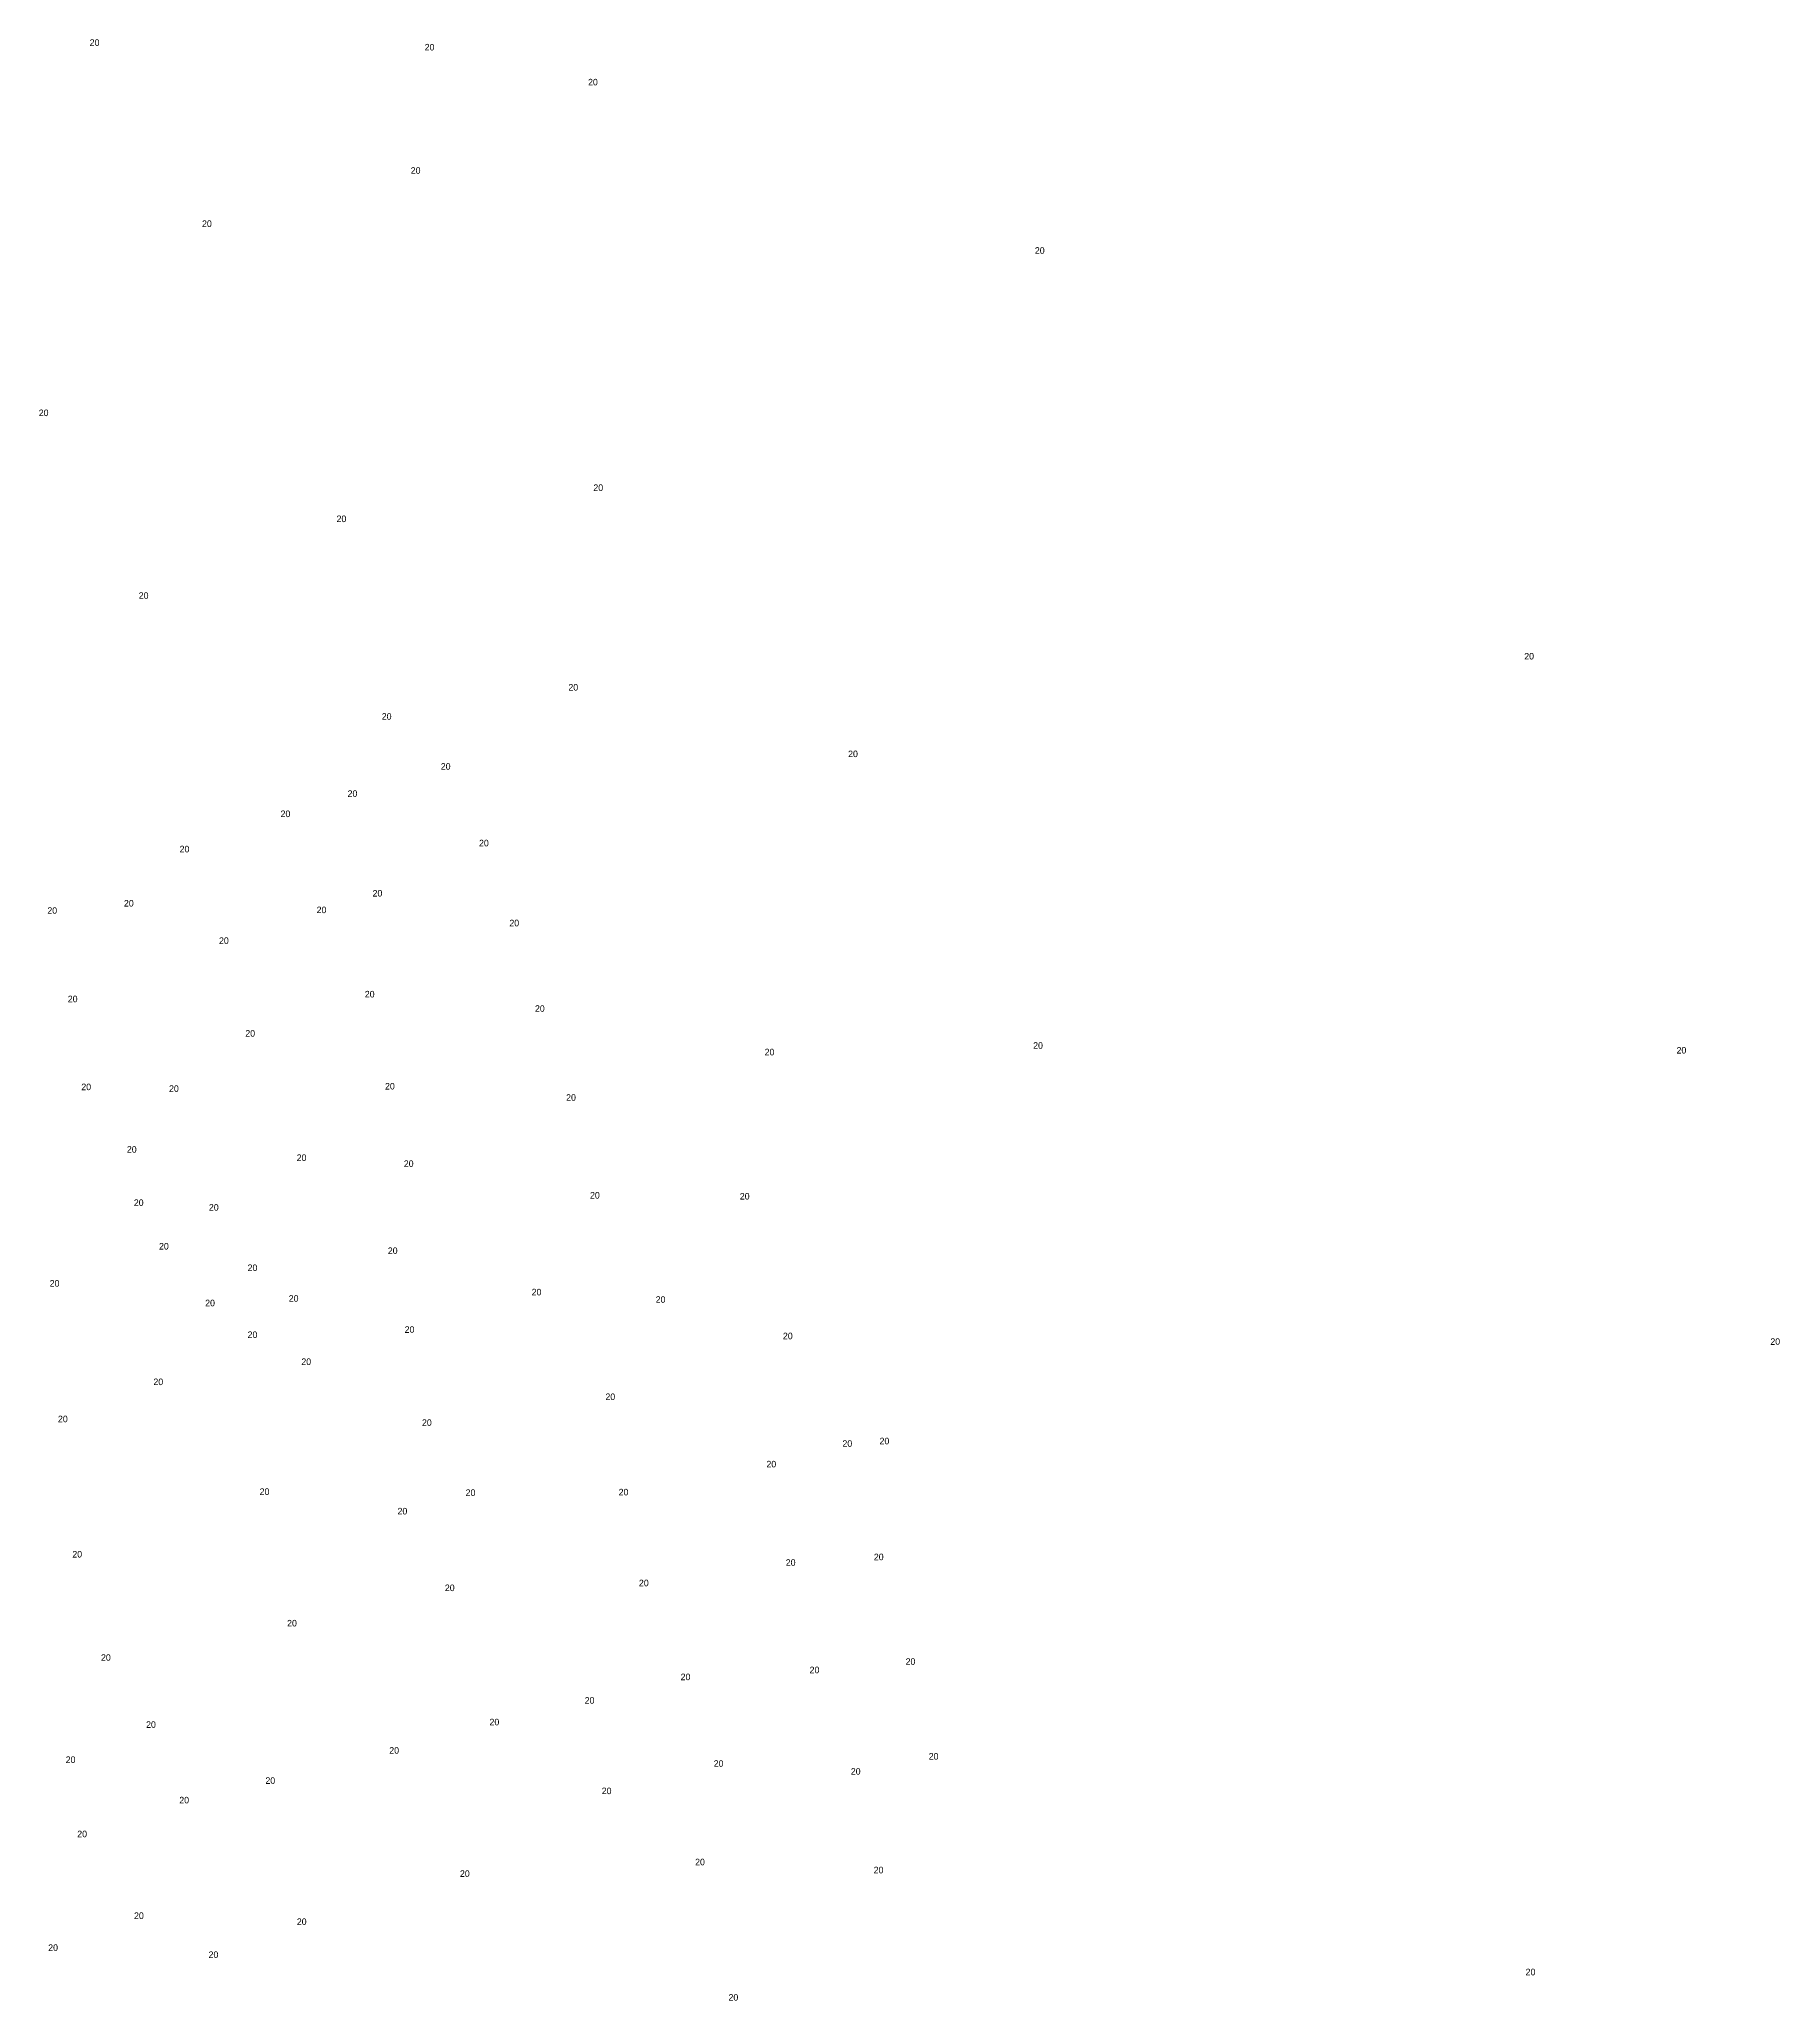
# Model space of a CAD drawing. Extents: x 538696 to 554460, y 1851264 to 1863934.
# Drawn here: x 543766.5 to 544032, y 1856055.8 to 1856354.9 of the extents above; entities that cross this region are included whole.
import ezdxf

# ---------------------------------------------------------------- set-up
doc = ezdxf.new("R2010")
doc.units = 0
doc.layers.add('Level 20', color=7, linetype='Continuous')

msp = doc.modelspace()

# ---------------------------------------------------------------- texts
at = {"layer": 'Level 20'}
for p in [(543774.21, 1856353.91), (543825.3, 1856353.21), (543850.22, 1856347.88), (543823.18, 1856334.41), (543791.34, 1856326.3), (543918.37, 1856322.21), (543766.44, 1856297.46), (543851.03, 1856286.05), (543811.86, 1856281.3), (543781.69, 1856269.6), (543993.01, 1856260.35), (543847.22, 1856255.61), (543818.76, 1856251.17), (543889.89, 1856245.46), (543827.76, 1856243.55), (543813.54, 1856239.4), (543803.32, 1856236.32), (543787.92, 1856230.94), (543833.59, 1856231.86), (543817.35, 1856224.21), (543767.75, 1856221.57), (543779.43, 1856222.68), (543808.82, 1856221.67), (543838.22, 1856219.67), (543793.93, 1856216.98), (543816.17, 1856208.82), (543770.87, 1856208.09), (543842.12, 1856206.63), (543797.94, 1856202.84), (543877.15, 1856199.99), (543918.11, 1856200.99), (544016.24, 1856200.27), (543772.93, 1856194.68), (543786.31, 1856194.42), (543819.25, 1856194.78), (543846.88, 1856193.06), (543779.88, 1856185.15), (543805.78, 1856183.88), (543822.12, 1856182.98), (543780.94, 1856177.03), (543792.39, 1856176.31), (543850.52, 1856178.15), (543873.37, 1856178.01), (543784.78, 1856170.38), (543798.29, 1856167.1), (543819.68, 1856169.7), (543768.11, 1856164.73), (543791.82, 1856161.73), (543804.57, 1856162.42), (543841.62, 1856163.39), (543860.54, 1856162.26), (543798.29, 1856156.89), (543822.25, 1856157.68), (543879.94, 1856156.7), (544030.55, 1856155.85), (543806.49, 1856152.78), (543783.93, 1856149.71), (543852.87, 1856147.43), (543769.37, 1856144.05), (543824.89, 1856143.49), (543889.02, 1856140.3), (543894.68, 1856140.68), (543877.43, 1856137.16), (543800.13, 1856132.96), (543831.55, 1856132.81), (543854.88, 1856132.89), (543821.16, 1856129.99), (543771.56, 1856123.42), (543880.38, 1856122.16), (543893.81, 1856123.01), (543857.98, 1856119.04), (543828.38, 1856118.3), (543804.32, 1856112.91), (543775.93, 1856107.67), (543898.65, 1856107.06), (543864.34, 1856104.72), (543884.01, 1856105.78), (543849.71, 1856101.14), (543782.81, 1856097.45), (543835.19, 1856097.83), (543819.9, 1856093.51), (543902.18, 1856092.61), (543770.55, 1856092.09), (543869.39, 1856091.51), (543890.3, 1856090.31), (543801.01, 1856088.91), (543852.31, 1856087.34), (543787.87, 1856085.93), (543772.31, 1856080.77), (543830.68, 1856074.73), (543866.55, 1856076.49), (543893.78, 1856075.27), (543780.97, 1856068.31), (543805.8, 1856067.39), (543767.88, 1856063.44), (543792.34, 1856062.36), (543993.22, 1856059.72), (543871.64, 1856055.85)]:
    msp.add_text('20', height=1, dxfattribs=at).set_placement(p)

doc.saveas('drawing.dxf')
